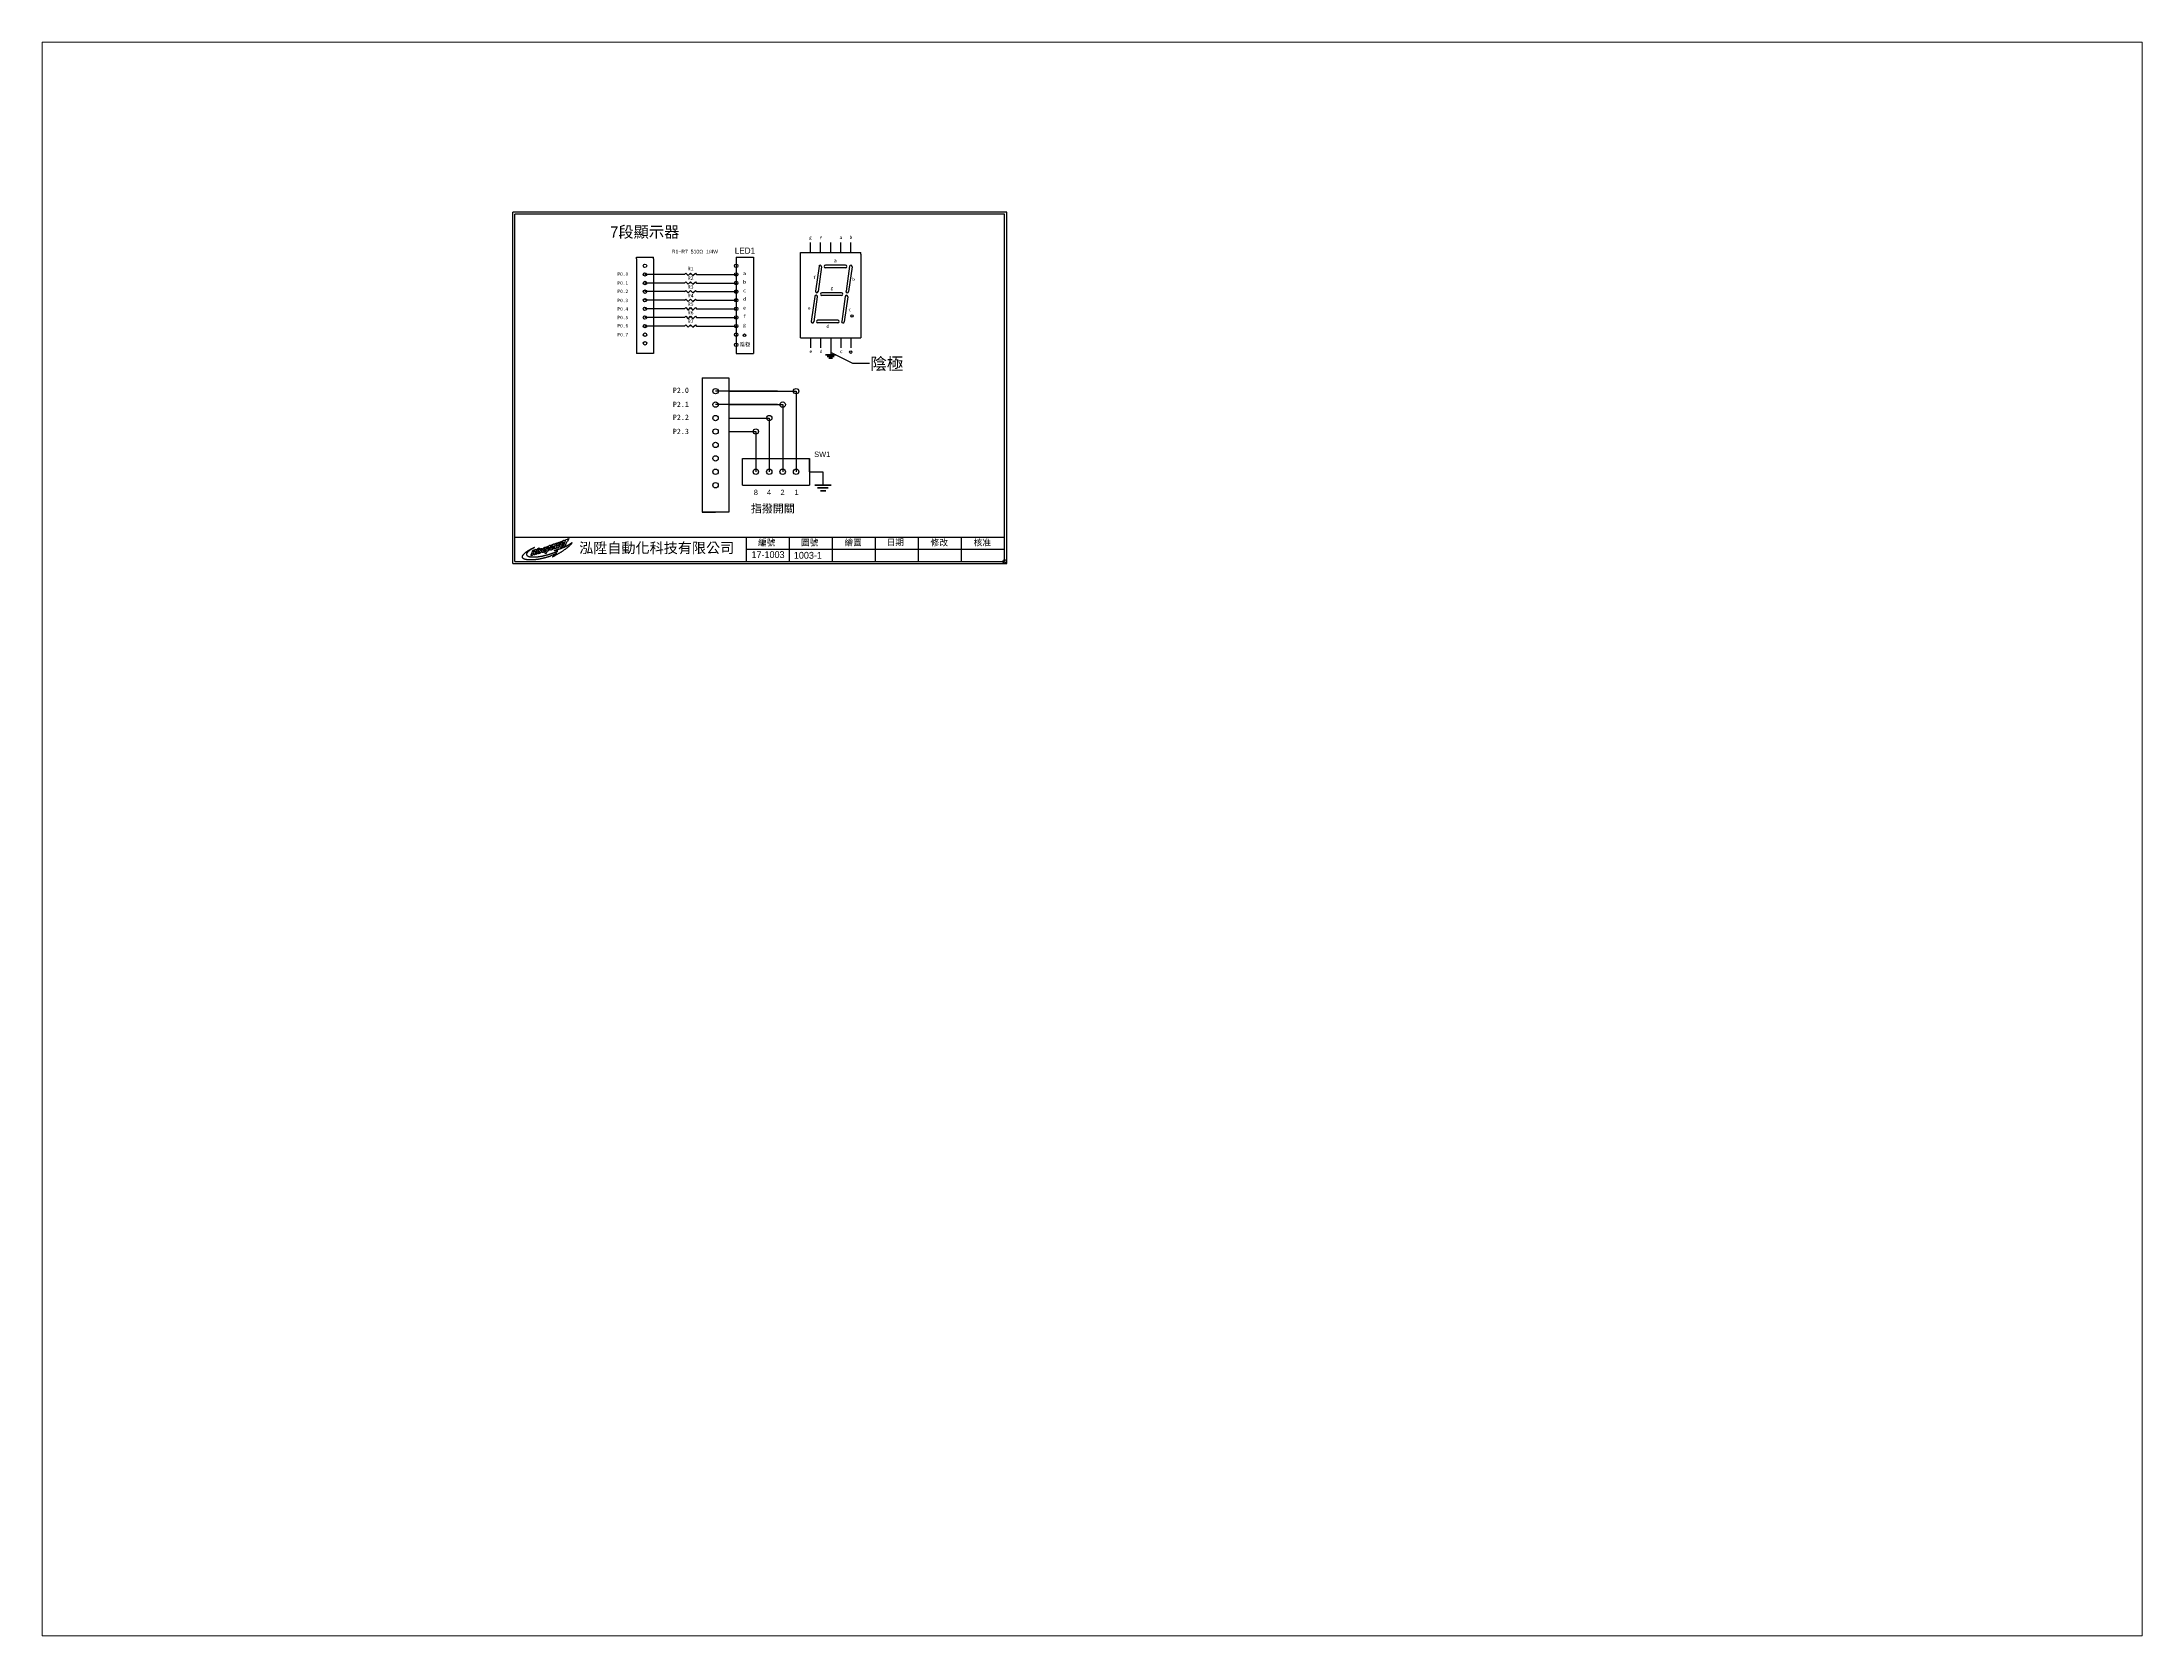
# Paper-space layout '配置1' of a CAD drawing. Extents: x 26 to 231, y 20 to 176.
# The model-space entities are those that its viewports show. They can reach past a viewport. Long polylines and large blocks are cut down to what shows.
import ezdxf

# ---------------------------------------------------------------- set-up
doc = ezdxf.new("R2010")
doc.units = 0
doc.layers.get('0').update_dxf_attribs({"linetype": 'CONTINUOUS'})
for name, color, linetype in [('圖框層', 7, 'CONTINUOUS'), ('標尺寸層', 3, 'CONTINUOUS'), ('輪廓線層', 7, 'CONTINUOUS')]:
    doc.layers.add(name, color=color, linetype=linetype)
doc.styles.add('CNS', font='')
doc.styles.add('STSL', font='kaiu.ttf')
doc.styles.get('CNS').set_extended_font_data('PMingLiU')

msp = doc.modelspace()

# ---------------------------------------------------------------- linework, layer by layer
for p, q in [((452.8, 437.5), (450.7, 423)), ((454.3, 437.3), (452.3, 422.8)), ((468.2, 438.2), (456.6, 438.2)), ((468.2, 436.7), (456.6, 436.7)), ((470.5, 437.5), (468.5, 423)), ((472, 437.3), (470, 422.8)), ((450.3, 420), (448.3, 405.5)), ((451.8, 419.8), (449.8, 405.3)), ((465.9, 422.2), (454.4, 422.2)), ((465.9, 420.6), (454.4, 420.6)), ((468, 420), (466, 405.5)), ((469.5, 419.8), (467.5, 405.3)), ((463.7, 406.2), (452.1, 406.2)), ((463.7, 404.6), (452.1, 404.6))]:
    msp.add_line(p, q)
at = {"color": 7}
for centre, radius in [((351.7, 437.8), 1), ((351.7, 432.8), 1), ((351.7, 427.8), 1), ((404.7, 437.8), 1), ((404.7, 432.8), 1), ((404.7, 427.8), 1), ((351.7, 422.8), 1), ((351.7, 417.8), 1), ((404.7, 422.8), 1), ((404.7, 417.8), 1), ((351.7, 412.8), 1), ((351.7, 407.8), 1), ((351.7, 402.8), 1), ((404.7, 412.8), 1), ((404.7, 407.8), 1), ((404.7, 402.8), 1), ((351.7, 397.8), 1), ((351.7, 392.8), 1), ((404.7, 397.8), 1), ((404.7, 391.9), 1), ((392.7, 365), 1.56), ((439.5, 365), 1.56), ((392.7, 357.2), 1.56), ((431.7, 357.2), 1.56), ((392.7, 349.4), 1.56), ((392.7, 341.6), 1.56), ((416.1, 341.6), 1.56), ((423.9, 349.4), 1.56), ((392.7, 333.8), 1.56), ((392.7, 326), 1.56), ((392.7, 318.2), 1.56), ((416.1, 318.2), 1.56), ((423.9, 318.2), 1.56), ((431.7, 318.2), 1.56), ((439.5, 318.2), 1.56), ((392.7, 310.4), 1.56), ((560.6, 266.2), 1)]:
    msp.add_circle(centre, radius, dxfattribs=at)
for centre, start, end in [((453.5, 437.4), 352, 172), ((456.6, 437.4), 90, 270), ((468.2, 437.4), 270, 90), ((471.3, 437.4), 352, 172), ((451.1, 419.9), 352, 172), ((451.5, 422.9), 172, 352), ((454.4, 421.4), 90, 270), ((465.9, 421.4), 270, 90), ((468.8, 419.9), 352, 172), ((469.2, 422.9), 172, 352), ((449, 405.4), 172, 352), ((452.1, 405.4), 90, 270), ((463.7, 405.4), 270, 90), ((466.7, 405.4), 172, 352)]:
    msp.add_arc(centre, 0.77, start, end)
at = {"layer": '圖框層', "color": 7}
for p, q in [((561.9, 468.9), (274.9, 468.9)), ((274.9, 264.9), (274.9, 468.9)), ((560.6, 467.7), (276.1, 467.7)), ((276.1, 266.2), (276.1, 467.7)), ((560.6, 266.2), (560.6, 467.7)), ((561.9, 264.9), (561.9, 468.9)), ((276.1, 280.2), (560.6, 280.2)), ((410.6, 266.2), (410.6, 280.2)), ((410.6, 273.2), (560.6, 273.2)), ((435.6, 266.2), (435.6, 280.2)), ((460.6, 266.2), (460.6, 280.2)), ((485.6, 266.2), (485.6, 280.2)), ((510.6, 266.2), (510.6, 280.2)), ((535.6, 266.2), (535.6, 280.2)), ((274.9, 264.9), (561.9, 264.9)), ((276.1, 266.2), (560.6, 266.2))]:
    msp.add_line(p, q, dxfattribs=at)
at = {"layer": '標尺寸層', "color": 7}
for p, q in [((447.9, 445.6), (447.9, 451.4)), ((453.7, 445.6), (453.7, 451.4)), ((459.6, 445.6), (459.6, 451.4)), ((465.4, 445.6), (465.4, 451.4)), ((471.3, 445.6), (471.3, 451.4)), ((346.7, 442.8), (356.7, 442.8)), ((346.7, 442.8), (351.7, 442.8)), ((346.7, 441.9), (346.7, 442.8)), ((346.7, 441.9), (346.7, 391.9)), ((356.7, 441.9), (356.7, 442.8)), ((356.7, 441.9), (356.7, 391.9)), ((404.7, 442.8), (404.7, 442.8)), ((404.7, 442.8), (404.7, 437.8)), ((404.7, 442.8), (414.7, 442.8)), ((404.7, 441.9), (404.7, 391.9)), ((414.7, 442.8), (414.7, 391.9)), ((442, 445.6), (477.1, 445.6)), ((442, 444.6), (442, 445.6)), ((442, 395.9), (442, 444.6)), ((477.1, 444.6), (477.1, 445.6)), ((477.1, 444.6), (477.1, 395.9)), ((374.7, 432.8), (351.7, 432.8)), ((374.7, 427.8), (351.7, 427.8)), ((374.7, 432.8), (375.4, 433.5)), ((374.7, 427.8), (375.4, 428.5)), ((375.4, 433.5), (376.8, 432.1)), ((375.4, 428.5), (376.8, 427.1)), ((376.8, 432.1), (378.2, 433.5)), ((376.8, 427.1), (378.2, 428.5)), ((378.2, 433.5), (377.5, 432.8)), ((378.2, 428.5), (377.5, 427.8)), ((378.2, 433.5), (379.6, 432.1)), ((378.2, 428.5), (379.6, 427.1)), ((379.6, 432.1), (381, 433.5)), ((379.6, 427.1), (381, 428.5)), ((381, 433.5), (381.7, 432.8)), ((381, 428.5), (381.7, 427.8)), ((381.7, 432.8), (404.7, 432.8)), ((381.7, 427.8), (404.7, 427.8)), ((374.7, 422.8), (351.7, 422.8)), ((374.7, 417.8), (351.7, 417.8)), ((374.7, 422.8), (375.4, 423.5)), ((374.7, 417.8), (375.4, 418.5)), ((375.4, 423.5), (376.8, 422.1)), ((375.4, 418.5), (376.8, 417.1)), ((376.8, 422.1), (378.2, 423.5)), ((376.8, 417.1), (378.2, 418.5)), ((378.2, 423.5), (377.5, 422.8)), ((378.2, 418.5), (377.5, 417.8)), ((378.2, 423.5), (379.6, 422.1)), ((378.2, 418.5), (379.6, 417.1)), ((379.6, 422.1), (381, 423.5)), ((379.6, 417.1), (381, 418.5)), ((381, 423.5), (381.7, 422.8)), ((381, 418.5), (381.7, 417.8)), ((381.7, 422.8), (404.7, 422.8)), ((381.7, 417.8), (404.7, 417.8)), ((374.7, 412.8), (351.7, 412.8)), ((374.7, 407.8), (351.7, 407.8)), ((374.7, 402.8), (351.7, 402.8)), ((374.7, 412.8), (375.4, 413.5)), ((374.7, 407.8), (375.4, 408.5)), ((374.7, 402.8), (375.4, 403.5)), ((375.4, 413.5), (376.8, 412.1)), ((375.4, 408.5), (376.8, 407.1)), ((375.4, 403.5), (376.8, 402.1)), ((376.8, 412.1), (378.2, 413.5)), ((376.8, 407.1), (378.2, 408.5)), ((376.8, 402.1), (378.2, 403.5)), ((378.2, 413.5), (377.5, 412.8)), ((378.2, 408.5), (377.5, 407.8)), ((378.2, 403.5), (377.5, 402.8)), ((378.2, 413.5), (379.6, 412.1)), ((378.2, 408.5), (379.6, 407.1)), ((378.2, 403.5), (379.6, 402.1)), ((379.6, 412.1), (381, 413.5)), ((379.6, 407.1), (381, 408.5)), ((379.6, 402.1), (381, 403.5)), ((381, 413.5), (381.7, 412.8)), ((381, 408.5), (381.7, 407.8)), ((381, 403.5), (381.7, 402.8)), ((381.7, 412.8), (404.7, 412.8)), ((381.7, 407.8), (404.7, 407.8)), ((381.7, 402.8), (404.7, 402.8)), ((346.7, 391.9), (346.7, 386.9)), ((356.7, 391.9), (356.7, 386.9)), ((404.7, 391.9), (404.7, 386.9)), ((414.7, 391.9), (414.7, 386.9)), ((442, 395.9), (477.1, 395.9)), ((447.9, 395.9), (447.9, 390.1)), ((453.7, 395.9), (453.7, 390.1)), ((459.6, 395.9), (459.6, 390.1)), ((465.4, 395.9), (465.4, 390.1)), ((471.3, 395.9), (471.3, 390.1)), ((356.7, 386.9), (346.7, 386.9)), ((404.7, 386.9), (414.7, 386.9)), ((459.5, 387.6), (472.3, 381.3)), ((459.6, 390.1), (459.6, 386.1)), ((472.3, 381.3), (482.1, 381.3)), ((384.9, 372.8), (400.5, 372.8)), ((384.9, 372.8), (392.7, 372.8)), ((384.9, 372.8), (384.9, 294.8)), ((400.5, 372.8), (400.5, 294.8)), ((428.6, 365), (392.7, 365)), ((428.6, 357.2), (392.7, 357.2)), ((400.5, 365), (439.5, 365)), ((400.5, 357.2), (431.7, 357.2)), ((431.7, 357.2), (431.7, 318.2)), ((439.5, 365), (439.5, 318.2)), ((400.5, 349.4), (423.9, 349.4)), ((400.5, 341.6), (416.1, 341.6)), ((416.1, 341.6), (416.1, 318.2)), ((423.9, 349.4), (423.9, 318.2)), ((408.3, 310.4), (408.3, 326)), ((408.3, 326), (447.3, 326)), ((408.3, 310.4), (408.3, 318.2)), ((447.3, 318.2), (447.3, 326)), ((447.3, 326), (447.3, 310.4)), ((447.3, 318.2), (455.1, 318.2)), ((455.1, 318.2), (455.1, 310.4)), ((408.3, 310.4), (447.3, 310.4)), ((400.5, 294.8), (384.9, 294.8)), ((384.9, 294.8), (392.7, 294.8))]:
    msp.add_line(p, q, dxfattribs=at)
at = {"layer": '標尺寸層', "color": 7, "lineweight": 40}
for p, q in [((456.6, 386.1), (462.6, 386.1)), ((456.6, 386.1), (462.6, 386.1)), ((457.6, 385.1), (461.6, 385.1)), ((458.6, 384.1), (460.6, 384.1)), ((450.4, 310.4), (459.8, 310.4)), ((452, 308.8), (458.2, 308.8)), ((453.6, 307.2), (456.7, 307.2))]:
    msp.add_line(p, q, dxfattribs=at)
at = {"layer": '標尺寸層', "color": 7}
for centre in [(472, 408.7), (471.2, 387.7)]:
    msp.add_circle(centre, 0.72, dxfattribs=at)
at = {"layer": '標尺寸層', "color": 0}
msp.add_circle((409.5, 397.5), 0.72, dxfattribs=at)
at = {"layer": '輪廓線層', "color": 7}
for points in [[(299.5, 270.4), (299.2, 270.2), (298.9, 270.1), (298.6, 270), (298.3, 269.9), (298, 269.7), (297.7, 269.6), (297.4, 269.5), (297.1, 269.4), (296.9, 269.3), (296.6, 269.2), (296.4, 269.1), (296.2, 269), (296, 269), (295.8, 268.9), (295.5, 268.8), (295.3, 268.7), (295, 268.7), (294.8, 268.6), (294.5, 268.5), (294.2, 268.4), (293.9, 268.3), (293.6, 268.3), (293.3, 268.2), (293.1, 268.1), (292.8, 268), (292.6, 268), (292.3, 267.9), (292.1, 267.9), (291.9, 267.8), (291.7, 267.8), (291.5, 267.7), (291.3, 267.7), (291.1, 267.6), (290.9, 267.6), (290.8, 267.6), (290.6, 267.5), (290.4, 267.5), (290.2, 267.4), (290, 267.4), (289.8, 267.4), (289.7, 267.3), (289.5, 267.3), (289.3, 267.3), (289.1, 267.3), (288.9, 267.2), (288.8, 267.2), (288.6, 267.2), (288.4, 267.2), (288.3, 267.2), (288.1, 267.1), (287.9, 267.1), (287.8, 267.1), (287.6, 267.1), (287.5, 267.1), (287.3, 267.1), (287.1, 267), (287, 267), (286.8, 267), (286.6, 267), (286.5, 267), (286.3, 267), (286.1, 267), (285.9, 267), (285.8, 267), (285.6, 267), (285.4, 267), (285.3, 267), (285.1, 267), (285, 267), (284.9, 267), (284.7, 267), (284.6, 267), (284.5, 267), (284.4, 267), (284.3, 267), (284.1, 267), (284, 267), (283.9, 267), (283.8, 267), (283.7, 267), (283.6, 267.1), (283.4, 267.1), (283.3, 267.1), (283.2, 267.1), (283, 267.1), (282.9, 267.1), (282.8, 267.2), (282.6, 267.2), (282.5, 267.2), (282.4, 267.3), (282.2, 267.3), (282.1, 267.3), (282, 267.4), (281.8, 267.4), (281.7, 267.5), (281.6, 267.5), (281.5, 267.5), (281.4, 267.6), (281.3, 267.6), (281.2, 267.7), (281.1, 267.7), (281.1, 267.8), (281, 267.8), (280.9, 267.9), (280.9, 267.9), (280.8, 268), (280.8, 268), (280.8, 268), (280.7, 268.1), (280.7, 268.1), (280.7, 268.2), (280.7, 268.2), (280.6, 268.2), (280.6, 268.3), (280.6, 268.3), (280.6, 268.3), (280.6, 268.4), (280.6, 268.4), (280.6, 268.4), (280.6, 268.5), (280.6, 268.5), (280.6, 268.5), (280.6, 268.5), (280.6, 268.6), (280.6, 268.6), (280.5, 268.6), (280.5, 268.7), (280.5, 268.7), (280.5, 268.8), (280.5, 268.8), (280.5, 268.8), (280.5, 268.9), (280.5, 268.9), (280.5, 269), (280.5, 269), (280.5, 269), (280.5, 269.1), (280.5, 269.1), (280.5, 269.1), (280.5, 269.2), (280.6, 269.2), (280.6, 269.3), (280.6, 269.3), (280.6, 269.4), (280.7, 269.4), (280.7, 269.5), (280.7, 269.6), (280.8, 269.6), (280.8, 269.7), (280.9, 269.8), (280.9, 269.9), (281, 270), (281.1, 270), (281.1, 270.1), (281.2, 270.2), (281.3, 270.3), (281.4, 270.4), (281.5, 270.5), (281.6, 270.6), (281.7, 270.7), (281.8, 270.8), (281.9, 270.9), (282, 271), (282.2, 271.2), (282.3, 271.3), (282.4, 271.4), (282.5, 271.5), (282.7, 271.6), (282.8, 271.7), (283, 271.8), (283.1, 271.9), (283.2, 272), (283.3, 272.1), (283.5, 272.1), (283.6, 272.2), (283.7, 272.3), (283.9, 272.4), (284, 272.5), (284.1, 272.5), (284.2, 272.6), (284.3, 272.7), (284.4, 272.7), (284.5, 272.8), (284.7, 272.9), (284.8, 272.9), (284.9, 273), (285, 273), (285.1, 273.1), (285.2, 273.2), (285.3, 273.2), (285.5, 273.3), (285.7, 273.4), (285.8, 273.5), (286, 273.6), (286.2, 273.7), (286.5, 273.8), (286.7, 273.9), (286.8, 274), (287, 274.1), (287.2, 274.2), (287.3, 274.2), (287.4, 274.3), (287.5, 274.3), (287.5, 274.3), (287.6, 274.3), (287.6, 274.3), (287.6, 274.3), (287.5, 274.3), (287.5, 274.3), (287.5, 274.2), (287.4, 274.2), (287.3, 274.1), (287.3, 274.1), (287.2, 274.1), (287.1, 274), (287, 273.9), (286.9, 273.9), (286.8, 273.8), (286.6, 273.8), (286.5, 273.7), (286.4, 273.6), (286.3, 273.6), (286.1, 273.5), (286, 273.4), (285.9, 273.3), (285.8, 273.3), (285.6, 273.2), (285.5, 273.1), (285.4, 273), (285.2, 272.9), (285.1, 272.9), (285, 272.8), (284.9, 272.7), (284.8, 272.6), (284.6, 272.5), (284.5, 272.4), (284.4, 272.4), (284.3, 272.3), (284.2, 272.2), (284.1, 272.1), (284, 272), (283.9, 271.9), (283.8, 271.9), (283.7, 271.8), (283.6, 271.7), (283.5, 271.6), (283.4, 271.5), (283.4, 271.4), (283.3, 271.4), (283.2, 271.3), (283.2, 271.2), (283.1, 271.2), (283.1, 271.1), (283.1, 271), (283, 271), (283, 270.9), (283, 270.8), (282.9, 270.8), (282.9, 270.7), (282.9, 270.6), (282.9, 270.6), (282.9, 270.5), (282.9, 270.5), (282.8, 270.4), (282.8, 270.4), (282.8, 270.3), (282.8, 270.3), (282.8, 270.2), (282.8, 270.2), (282.9, 270.1), (282.9, 270.1), (282.9, 270.1), (282.9, 270), (282.9, 270), (282.9, 269.9), (282.9, 269.9), (282.9, 269.9), (283, 269.8), (283, 269.8), (283, 269.8), (283, 269.7), (283.1, 269.7), (283.1, 269.7), (283.1, 269.6), (283.1, 269.6), (283.2, 269.6), (283.2, 269.5), (283.3, 269.5), (283.3, 269.5), (283.3, 269.5), (283.4, 269.4), (283.4, 269.4), (283.5, 269.4), (283.6, 269.3), (283.6, 269.3), (283.7, 269.3), (283.7, 269.3), (283.8, 269.2), (283.9, 269.2), (283.9, 269.2), (284, 269.1), (284.1, 269.1), (284.2, 269.1), (284.2, 269), (284.3, 269), (284.4, 269), (284.5, 269), (284.5, 269), (284.6, 268.9), (284.7, 268.9), (284.8, 268.9), (284.9, 268.9), (285, 268.9), (285.1, 268.9), (285.2, 268.9), (285.3, 268.8), (285.4, 268.8), (285.5, 268.8), (285.7, 268.8), (285.8, 268.8), (285.9, 268.8), (286.1, 268.8), (286.2, 268.8), (286.4, 268.8), (286.5, 268.8), (286.7, 268.8), (286.8, 268.8), (287, 268.8), (287.2, 268.8), (287.4, 268.8), (287.5, 268.8), (287.7, 268.8), (287.9, 268.8), (288.1, 268.8), (288.3, 268.8), (288.5, 268.8), (288.7, 268.9), (288.9, 268.9), (289, 268.9), (289.2, 268.9), (289.4, 268.9), (289.6, 268.9), (289.7, 269), (289.9, 269), (290, 269), (290.2, 269), (290.4, 269), (290.6, 269.1), (290.7, 269.1), (290.9, 269.1), (291.2, 269.2), (291.4, 269.2), (291.6, 269.2), (291.9, 269.3), (292.1, 269.3), (292.4, 269.4), (292.7, 269.4), (293, 269.5), (293.2, 269.6), (293.5, 269.6), (293.8, 269.7), (294.1, 269.8), (294.4, 269.8), (294.6, 269.9), (294.9, 270), (295.2, 270), (295.4, 270.1), (295.6, 270.2), (295.9, 270.2), (296.1, 270.3), (296.3, 270.4), (296.5, 270.4), (296.7, 270.5), (296.8, 270.5), (297, 270.6), (297.1, 270.6), (297.3, 270.7), (297.4, 270.7), (297.5, 270.7), (297.6, 270.8), (297.7, 270.8), (297.8, 270.9), (297.9, 270.9), (298, 270.9), (298.2, 271), (298.3, 271.1), (298.5, 271.1), (298.7, 271.2), (298.8, 271.3), (299, 271.3), (299.2, 271.4), (299.3, 271.4), (299.5, 271.5), (299.6, 271.5), (299.7, 271.6), (299.9, 271.6), (300, 271.7), (300.1, 271.7), (300.2, 271.8), (300.3, 271.8), (300.4, 271.8), (300.5, 271.9), (300.6, 271.9), (300.7, 272), (300.8, 272), (300.9, 272), (300.9, 272.1), (300.9, 272.1), (301, 272.1), (300.9, 272.1), (300.9, 272.2), (300.9, 272.2), (300.8, 272.2), (300.8, 272.2), (300.7, 272.2), (300.6, 272.2), (300.5, 272.2), (300.5, 272.2), (300.4, 272.3), (300.3, 272.3), (300.2, 272.3), (300.1, 272.3), (300, 272.3), (299.9, 272.3), (299.8, 272.3), (299.8, 272.3), (299.7, 272.3), (299.6, 272.3), (299.5, 272.3), (299.4, 272.4), (299.3, 272.4), (299.2, 272.4), (299.2, 272.4), (299.1, 272.4), (299.1, 272.4), (299, 272.4), (299, 272.4), (299, 272.4), (298.9, 272.5), (298.9, 272.5), (299, 272.5), (299, 272.5), (299, 272.5), (299.1, 272.5), (299.1, 272.6), (299.2, 272.6), (299.3, 272.6), (299.4, 272.6), (299.5, 272.7), (299.7, 272.7), (299.8, 272.7), (300, 272.8), (300.1, 272.8), (300.3, 272.9), (300.4, 272.9), (300.6, 273), (300.8, 273), (301, 273.1), (301.2, 273.1), (301.3, 273.2), (301.5, 273.2), (301.7, 273.3), (301.9, 273.4), (302.1, 273.4), (302.3, 273.5), (302.5, 273.5), (302.6, 273.6), (302.8, 273.7), (303, 273.7), (303.2, 273.8), (303.5, 273.9), (303.7, 274), (303.9, 274.1), (304.2, 274.2), (304.4, 274.3), (304.7, 274.4), (305, 274.5), (305.2, 274.7), (305.5, 274.8), (305.7, 274.9), (305.9, 275), (306.1, 275.1), (306.3, 275.2), (306.5, 275.3), (306.7, 275.4), (306.9, 275.5), (307.1, 275.6), (307.2, 275.7), (307.4, 275.8), (307.6, 275.9), (307.7, 276), (307.9, 276.1), (308, 276.2), (308.2, 276.3), (308.3, 276.4), (308.5, 276.5), (308.6, 276.6), (308.7, 276.7), (308.9, 276.8), (309, 276.9), (309.1, 277), (309.1, 277), (309.2, 277.1), (309.2, 277.1), (309.3, 277.1), (309.3, 277.1), (309.3, 277), (309.2, 277), (309.2, 276.9), (309.2, 276.8), (309.1, 276.7), (309.1, 276.7), (309, 276.6), (309, 276.5), (308.9, 276.4), (308.9, 276.4), (308.8, 276.3), (308.8, 276.2), (308.7, 276.2), (308.6, 276.1), (308.6, 276), (308.5, 276), (308.5, 275.9), (308.4, 275.8), (308.3, 275.7), (308.2, 275.6), (308.1, 275.6), (308, 275.5), (307.9, 275.3), (307.8, 275.2), (307.7, 275.1), (307.6, 275), (307.4, 274.9), (307.3, 274.7), (307.1, 274.6), (307, 274.5), (306.8, 274.3), (306.7, 274.2), (306.5, 274), (306.3, 273.9), (306.1, 273.8), (306, 273.6), (305.8, 273.4), (305.5, 273.3), (305.3, 273.1), (305.1, 273), (304.8, 272.8), (304.6, 272.6), (304.3, 272.5), (304.1, 272.3), (303.8, 272.1), (303.6, 271.9), (303.3, 271.8), (303, 271.6), (302.8, 271.4), (302.5, 271.3), (302.3, 271.1), (302, 271), (301.7, 270.8), (301.5, 270.7), (301.2, 270.5), (300.9, 270.4), (300.7, 270.2), (300.4, 270.1), (300.2, 269.9), (299.9, 269.8), (299.7, 269.7), (299.5, 269.5), (299.3, 269.4), (299.2, 269.4), (299, 269.3), (298.9, 269.2), (298.7, 269.1), (298.6, 269.1), (298.5, 269), (298.4, 269), (298.3, 268.9), (298.3, 268.9), (298.2, 268.9), (298.1, 268.8), (298.1, 268.8), (298.1, 268.8), (298, 268.8), (298.1, 268.8), (298.1, 268.9), (298.1, 268.9), (298.2, 269), (298.3, 269), (298.3, 269.1), (298.4, 269.2), (298.6, 269.3), (298.7, 269.4), (298.8, 269.5), (299, 269.6), (299.2, 269.7), (299.3, 269.8), (299.5, 270), (299.6, 270.1), (299.8, 270.2), (299.9, 270.3), (300.1, 270.4), (300.2, 270.5), (300.3, 270.6), (300.4, 270.7), (300.5, 270.7), (300.6, 270.8), (300.6, 270.8), (300.6, 270.8), (300.6, 270.8), (300.5, 270.8), (300.4, 270.8), (300.3, 270.7), (300.1, 270.7), (299.9, 270.6), (299.7, 270.5)], [(288.1, 271.5), (288.2, 271.5), (288.2, 271.5), (288.2, 271.5), (288.2, 271.5), (288.2, 271.4), (288.2, 271.4), (288.2, 271.4), (288.2, 271.3), (288.2, 271.3), (288.2, 271.3), (288.2, 271.2), (288.2, 271.2), (288.2, 271.2), (288.2, 271.1), (288.1, 271.1), (288.1, 271.1), (288.1, 271), (288.1, 271), (288.1, 270.9), (288.1, 270.9), (288.1, 270.9), (288.1, 270.8), (288, 270.8), (288, 270.7), (288, 270.7), (288, 270.7), (288, 270.6), (288, 270.6), (288, 270.6), (288, 270.6), (288, 270.5), (288, 270.5), (288, 270.5), (288, 270.5), (287.9, 270.4), (287.9, 270.4), (287.9, 270.4), (287.9, 270.4), (287.9, 270.3), (287.9, 270.3), (287.9, 270.3), (287.9, 270.3), (287.9, 270.3), (287.9, 270.2), (287.9, 270.2), (287.9, 270.2), (287.9, 270.2), (287.9, 270.2), (287.9, 270.2), (287.9, 270.2), (287.9, 270.2), (287.9, 270.2), (287.9, 270.1), (287.9, 270.1), (287.9, 270.1), (287.9, 270.1), (287.9, 270.1), (287.8, 270.1), (287.8, 270.1), (287.8, 270.1), (287.8, 270.1), (287.8, 270.1), (287.7, 270.1), (287.7, 270.1), (287.7, 270), (287.6, 270), (287.6, 270), (287.6, 270), (287.5, 270), (287.5, 270), (287.5, 270), (287.4, 270), (287.4, 270), (287.3, 270), (287.3, 269.9), (287.3, 269.9), (287.2, 269.9), (287.2, 269.9), (287.2, 269.9), (287.2, 269.9), (287.1, 269.9), (287.1, 269.9), (287.1, 269.9), (287.1, 269.9), (287.1, 269.9), (287.1, 269.9), (287.1, 269.9), (287.1, 269.9), (287.1, 269.9), (287.1, 270), (287.1, 270), (287.1, 270), (287.1, 270), (287.1, 270), (287.1, 270.1), (287.1, 270.1), (287.1, 270.1), (287.1, 270.2), (287.1, 270.2), (287.1, 270.2), (287.1, 270.2), (287.1, 270.3), (287.1, 270.3), (287.1, 270.3), (287.1, 270.3), (287.1, 270.4), (287.1, 270.4), (287.2, 270.4), (287.2, 270.4), (287.2, 270.5), (287.2, 270.5), (287.2, 270.5), (287.2, 270.6), (287.2, 270.6), (287.2, 270.6), (287.2, 270.6), (287.2, 270.7), (287.2, 270.7), (287.2, 270.7), (287.2, 270.7), (287.2, 270.8), (287.3, 270.8), (287.3, 270.8), (287.3, 270.8), (287.3, 270.8), (287.3, 270.8), (287.3, 270.9), (287.3, 270.9), (287.3, 270.9), (287.3, 270.9), (287.2, 270.9), (287.2, 270.9), (287.2, 270.9), (287.2, 270.9), (287.2, 270.9), (287.2, 270.9), (287.2, 270.9), (287.2, 270.9), (287.2, 270.9), (287.2, 270.9), (287.2, 270.9), (287.1, 270.9), (287.1, 270.9), (287.1, 270.9), (287.1, 270.9), (287.1, 270.9), (287.1, 270.9), (287, 270.9), (287, 270.9), (287, 270.9), (287, 270.9), (287, 270.9), (287, 270.9), (286.9, 270.9), (286.9, 270.9), (286.9, 270.9), (286.9, 270.9), (286.9, 270.8), (286.8, 270.8), (286.8, 270.8), (286.8, 270.8), (286.8, 270.8), (286.8, 270.8), (286.8, 270.8), (286.7, 270.8), (286.7, 270.7), (286.7, 270.7), (286.7, 270.7), (286.7, 270.7), (286.7, 270.7), (286.7, 270.7), (286.7, 270.7), (286.7, 270.6), (286.7, 270.6), (286.7, 270.6), (286.7, 270.6), (286.7, 270.6), (286.7, 270.6), (286.7, 270.6), (286.7, 270.5), (286.7, 270.5), (286.6, 270.5), (286.6, 270.5), (286.6, 270.5), (286.6, 270.4), (286.6, 270.4), (286.6, 270.4), (286.6, 270.4), (286.6, 270.3), (286.6, 270.3), (286.6, 270.3), (286.6, 270.2), (286.6, 270.2), (286.5, 270.2), (286.5, 270.2), (286.5, 270.2), (286.5, 270.1), (286.5, 270.1), (286.5, 270.1), (286.5, 270.1), (286.5, 270), (286.5, 270), (286.5, 270), (286.5, 270), (286.5, 269.9), (286.5, 269.9), (286.4, 269.9), (286.4, 269.9), (286.4, 269.8), (286.4, 269.8), (286.4, 269.8), (286.4, 269.8), (286.4, 269.8), (286.4, 269.8), (286.4, 269.7), (286.4, 269.7), (286.4, 269.7), (286.3, 269.7), (286.3, 269.7), (286.3, 269.7), (286.3, 269.7), (286.2, 269.6), (286.2, 269.6), (286.2, 269.6), (286.1, 269.6), (286.1, 269.6), (286, 269.6), (286, 269.6), (285.9, 269.6), (285.9, 269.5), (285.8, 269.5), (285.8, 269.5), (285.7, 269.5), (285.7, 269.5), (285.7, 269.5), (285.6, 269.5), (285.6, 269.5), (285.6, 269.5), (285.6, 269.5), (285.6, 269.5), (285.5, 269.5), (285.5, 269.5), (285.5, 269.6), (285.6, 269.6), (285.6, 269.6), (285.6, 269.6), (285.6, 269.7), (285.6, 269.7), (285.6, 269.8), (285.6, 269.8), (285.6, 269.8), (285.7, 269.9), (285.7, 269.9), (285.7, 269.9), (285.7, 270), (285.7, 270), (285.7, 270), (285.7, 270.1), (285.7, 270.1), (285.7, 270.1), (285.7, 270.2), (285.8, 270.2), (285.8, 270.2), (285.8, 270.3), (285.8, 270.3), (285.8, 270.3), (285.8, 270.4), (285.8, 270.4), (285.8, 270.4), (285.8, 270.5), (285.8, 270.5), (285.9, 270.5), (285.9, 270.6), (285.9, 270.6), (285.9, 270.7), (285.9, 270.7), (286, 270.8), (286, 270.8), (286, 270.9), (286, 270.9), (286, 271), (286, 271), (286.1, 271.1), (286.1, 271.1), (286.1, 271.2), (286.1, 271.2), (286.1, 271.2), (286.1, 271.3), (286.1, 271.3), (286.2, 271.3), (286.2, 271.4), (286.2, 271.4), (286.2, 271.5), (286.2, 271.5), (286.2, 271.5), (286.2, 271.5), (286.2, 271.6), (286.2, 271.6), (286.2, 271.6), (286.2, 271.6), (286.3, 271.7), (286.3, 271.7), (286.3, 271.7), (286.3, 271.8), (286.3, 271.8), (286.3, 271.9), (286.3, 271.9), (286.3, 272), (286.4, 272), (286.4, 272.1), (286.4, 272.1), (286.4, 272.2), (286.4, 272.2), (286.4, 272.3), (286.5, 272.3), (286.5, 272.3), (286.5, 272.4), (286.5, 272.4), (286.5, 272.4), (286.5, 272.4), (286.5, 272.5), (286.5, 272.5), (286.6, 272.5), (286.6, 272.5), (286.6, 272.5), (286.7, 272.6), (286.8, 272.6), (286.9, 272.6), (287, 272.7), (287.2, 272.7), (287.3, 272.8), (287.5, 272.9), (287.7, 272.9), (287.8, 273), (288, 273), (288.1, 273.1), (288.2, 273.1), (288.3, 273.1), (288.4, 273.2), (288.4, 273.2), (288.4, 273.2), (288.5, 273.2), (288.5, 273.2), (288.5, 273.2), (288.5, 273.2), (288.5, 273.2), (288.6, 273.2), (288.6, 273.2), (288.6, 273.2), (288.6, 273.2), (288.6, 273.1), (288.6, 273.1), (288.6, 273.1), (288.7, 273.1), (288.7, 273.1), (288.7, 273.1), (288.7, 273.1), (288.7, 273), (288.7, 273), (288.7, 273), (288.7, 273), (288.7, 272.9), (288.7, 272.9), (288.7, 272.9), (288.7, 272.9), (288.7, 272.8), (288.7, 272.8), (288.7, 272.8), (288.7, 272.8), (288.7, 272.7), (288.7, 272.7), (288.7, 272.7), (288.7, 272.6), (288.7, 272.6), (288.7, 272.6), (288.7, 272.5), (288.6, 272.5), (288.6, 272.5), (288.6, 272.4), (288.6, 272.4), (288.6, 272.4), (288.6, 272.3), (288.5, 272.3), (288.5, 272.3), (288.5, 272.2), (288.5, 272.2), (288.5, 272.2), (288.4, 272.1), (288.4, 272.1), (288.4, 272.1), (288.4, 272), (288.3, 272), (288.3, 271.9), (288.3, 271.9), (288.3, 271.9), (288.2, 271.9), (288.2, 271.8), (288.2, 271.8), (288.2, 271.8), (288.2, 271.8), (288.1, 271.7), (288.1, 271.7), (288.1, 271.7), (288.1, 271.7), (288.1, 271.7), (288, 271.7), (288, 271.6), (288, 271.6), (288, 271.6), (288, 271.6), (288, 271.6), (288, 271.6), (288, 271.6), (288, 271.6), (288, 271.6), (288, 271.6), (288, 271.6), (288, 271.6), (288, 271.6), (288.1, 271.6), (288.1, 271.6), (288.1, 271.6), (288.1, 271.5)], [(287.5, 271.7), (287.5, 271.7), (287.4, 271.7), (287.4, 271.7), (287.4, 271.7), (287.4, 271.7), (287.3, 271.7), (287.3, 271.7), (287.3, 271.6), (287.3, 271.6), (287.2, 271.6), (287.2, 271.6), (287.2, 271.6), (287.2, 271.6), (287.1, 271.6), (287.1, 271.6), (287.1, 271.6), (287.1, 271.6), (287.1, 271.6), (287.1, 271.7), (287.1, 271.7), (287.1, 271.7), (287.1, 271.7), (287.1, 271.7), (287.1, 271.7), (287.1, 271.8), (287.1, 271.8), (287.1, 271.8), (287.1, 271.8), (287.1, 271.8), (287.1, 271.9), (287.1, 271.9), (287.1, 271.9), (287.1, 271.9), (287.1, 271.9), (287.2, 272), (287.2, 272), (287.2, 272), (287.2, 272), (287.2, 272.1), (287.2, 272.1), (287.3, 272.1), (287.3, 272.1), (287.3, 272.1), (287.4, 272.2), (287.4, 272.2), (287.4, 272.2), (287.5, 272.2), (287.5, 272.2), (287.5, 272.2), (287.6, 272.2), (287.6, 272.2), (287.6, 272.2), (287.6, 272.2), (287.7, 272.2), (287.7, 272.2), (287.7, 272.2), (287.7, 272.2), (287.7, 272.2), (287.8, 272.2), (287.8, 272.2), (287.8, 272.2), (287.8, 272.2), (287.8, 272.2), (287.8, 272.2), (287.8, 272.2), (287.8, 272.1), (287.8, 272.1), (287.8, 272.1), (287.8, 272.1), (287.8, 272.1), (287.8, 272), (287.8, 272), (287.7, 272), (287.7, 272), (287.7, 272), (287.7, 271.9), (287.7, 271.9), (287.7, 271.9), (287.7, 271.9), (287.7, 271.9), (287.6, 271.8), (287.6, 271.8), (287.6, 271.8), (287.6, 271.8), (287.6, 271.8), (287.5, 271.8), (287.5, 271.8)], [(289.1, 272.8), (290, 273.1), (289.1, 270.5), (288.3, 270.2)], [(289.4, 273.7), (290.3, 274), (290, 273.2), (289.2, 272.9)], [(290.9, 272.9), (290.9, 272.9), (290.9, 272.9), (290.9, 272.9), (290.9, 272.9), (290.9, 272.8), (290.9, 272.8), (290.9, 272.8), (290.9, 272.8), (290.9, 272.8), (290.9, 272.8), (290.9, 272.8), (290.9, 272.7), (290.9, 272.7), (290.9, 272.7), (290.9, 272.7), (290.9, 272.7), (290.9, 272.7), (290.9, 272.7), (290.9, 272.7), (290.9, 272.7), (290.9, 272.7), (291, 272.6), (291, 272.6), (291, 272.6), (291, 272.6), (291.1, 272.6), (291.1, 272.6), (291.1, 272.6), (291.2, 272.6), (291.2, 272.6), (291.3, 272.6), (291.3, 272.6), (291.4, 272.6), (291.4, 272.6), (291.4, 272.6), (291.5, 272.6), (291.5, 272.6), (291.5, 272.6), (291.5, 272.6), (291.6, 272.6), (291.6, 272.6), (291.6, 272.6), (291.6, 272.6), (291.6, 272.6), (291.6, 272.6), (291.6, 272.6), (291.7, 272.5), (291.7, 272.5), (291.7, 272.5), (291.7, 272.5), (291.7, 272.5), (291.7, 272.5), (291.7, 272.4), (291.7, 272.4), (291.7, 272.4), (291.7, 272.4), (291.7, 272.4), (291.7, 272.3), (291.7, 272.3), (291.7, 272.3), (291.7, 272.3), (291.7, 272.3), (291.7, 272.3), (291.7, 272.2), (291.7, 272.2), (291.7, 272.2), (291.7, 272.2), (291.7, 272.2), (291.7, 272.2), (291.7, 272.2), (291.7, 272.1), (291.7, 272.1), (291.7, 272.1), (291.7, 272.1), (291.6, 272), (291.6, 272), (291.6, 271.9), (291.6, 271.9), (291.6, 271.9), (291.6, 271.8), (291.5, 271.8), (291.5, 271.7), (291.5, 271.7), (291.5, 271.6), (291.4, 271.6), (291.4, 271.6), (291.4, 271.5), (291.4, 271.5), (291.3, 271.4), (291.3, 271.4), (291.3, 271.4), (291.2, 271.3), (291.2, 271.3), (291.1, 271.2), (291.1, 271.2), (291.1, 271.2), (291, 271.1), (291, 271.1), (290.9, 271.1), (290.9, 271), (290.9, 271), (290.8, 271), (290.8, 271), (290.8, 270.9), (290.7, 270.9), (290.7, 270.9), (290.6, 270.9), (290.6, 270.9), (290.6, 270.8), (290.5, 270.8), (290.5, 270.8), (290.5, 270.8), (290.4, 270.8), (290.4, 270.8), (290.3, 270.7), (290.3, 270.7), (290.3, 270.7), (290.3, 270.7), (290.2, 270.7), (290.2, 270.7), (290.2, 270.7), (290.1, 270.7), (290.1, 270.7), (290.1, 270.7), (290, 270.7), (290, 270.6), (290, 270.6), (290, 270.6), (289.9, 270.6), (289.9, 270.6), (289.9, 270.6), (289.8, 270.7), (289.8, 270.7), (289.8, 270.7), (289.8, 270.7), (289.8, 270.7), (289.7, 270.7), (289.7, 270.7), (289.7, 270.7), (289.7, 270.7), (289.7, 270.8), (289.6, 270.8), (289.6, 270.8), (289.6, 270.8), (289.6, 270.8), (289.6, 270.8), (289.6, 270.9), (289.6, 270.9), (289.6, 270.9), (289.6, 270.9), (289.6, 270.9), (289.6, 271), (289.5, 271), (289.5, 271), (289.5, 271), (289.5, 271.1), (289.5, 271.1), (289.5, 271.1), (289.5, 271.1), (289.6, 271.2), (289.6, 271.2), (289.6, 271.2), (289.6, 271.2), (289.6, 271.2), (289.6, 271.3), (289.6, 271.3), (289.6, 271.3), (289.6, 271.3), (289.6, 271.3), (289.6, 271.3), (289.6, 271.4), (289.6, 271.4), (289.6, 271.4), (289.6, 271.4), (289.7, 271.4), (289.7, 271.4), (289.7, 271.4), (289.7, 271.4), (289.7, 271.4), (289.8, 271.5), (289.8, 271.5), (289.8, 271.5), (289.8, 271.5), (289.9, 271.5), (289.9, 271.5), (289.9, 271.5), (290, 271.5), (290, 271.5), (290, 271.5), (290, 271.5), (290.1, 271.6), (290.1, 271.6), (290.1, 271.6), (290.1, 271.6), (290.2, 271.6), (290.2, 271.6), (290.2, 271.6), (290.2, 271.6), (290.3, 271.6), (290.3, 271.6), (290.3, 271.6), (290.3, 271.6), (290.3, 271.6), (290.3, 271.6), (290.4, 271.6), (290.4, 271.6), (290.4, 271.6), (290.4, 271.6), (290.4, 271.6), (290.4, 271.6), (290.4, 271.6), (290.4, 271.6), (290.4, 271.6), (290.4, 271.5), (290.4, 271.5), (290.4, 271.5), (290.4, 271.5), (290.4, 271.5), (290.4, 271.5), (290.4, 271.5), (290.4, 271.4), (290.4, 271.4), (290.4, 271.4), (290.4, 271.4), (290.4, 271.4), (290.4, 271.4), (290.4, 271.4), (290.4, 271.4), (290.4, 271.4), (290.5, 271.4), (290.5, 271.4), (290.5, 271.4), (290.5, 271.4), (290.5, 271.4), (290.5, 271.4), (290.6, 271.4), (290.6, 271.4), (290.6, 271.4), (290.6, 271.4), (290.6, 271.5), (290.7, 271.5), (290.7, 271.5), (290.7, 271.5), (290.7, 271.5), (290.7, 271.5), (290.7, 271.5), (290.7, 271.5), (290.7, 271.5), (290.7, 271.6), (290.8, 271.6), (290.8, 271.6), (290.8, 271.6), (290.8, 271.6), (290.8, 271.6), (290.8, 271.7), (290.8, 271.7), (290.8, 271.7), (290.8, 271.7), (290.8, 271.7), (290.8, 271.7), (290.8, 271.7), (290.8, 271.7), (290.8, 271.7), (290.8, 271.8), (290.8, 271.8), (290.8, 271.8), (290.7, 271.8), (290.7, 271.8), (290.7, 271.8), (290.7, 271.8), (290.7, 271.8), (290.7, 271.8), (290.6, 271.8), (290.6, 271.8), (290.6, 271.8), (290.5, 271.8), (290.5, 271.8), (290.5, 271.8), (290.5, 271.8), (290.4, 271.8), (290.4, 271.8), (290.4, 271.8), (290.3, 271.8), (290.3, 271.8), (290.3, 271.8), (290.2, 271.8), (290.2, 271.8), (290.2, 271.8), (290.1, 271.8), (290.1, 271.8), (290.1, 271.9), (290.1, 271.9), (290.1, 271.9), (290, 271.9), (290, 271.9), (290, 271.9), (290, 271.9), (290, 271.9), (290, 271.9), (290, 272), (290, 272), (290, 272), (290, 272), (290, 272), (290, 272), (290, 272.1), (290, 272.1), (290, 272.1), (290, 272.1), (290, 272.2), (290, 272.2), (290, 272.2), (290, 272.2), (290, 272.3), (290, 272.3), (290, 272.3), (290, 272.3), (290, 272.3), (290, 272.4), (290, 272.4), (290, 272.4), (290, 272.4), (290, 272.4), (290.1, 272.4), (290.1, 272.5), (290.1, 272.5), (290.1, 272.5), (290.1, 272.5), (290.1, 272.5), (290.1, 272.6), (290.1, 272.6), (290.1, 272.6), (290.1, 272.7), (290.2, 272.7), (290.2, 272.7), (290.2, 272.8), (290.2, 272.8), (290.2, 272.8), (290.3, 272.8), (290.3, 272.9), (290.3, 272.9), (290.3, 272.9), (290.3, 273), (290.4, 273), (290.4, 273), (290.4, 273.1), (290.5, 273.1), (290.5, 273.1), (290.5, 273.2), (290.6, 273.2), (290.6, 273.2), (290.6, 273.3), (290.7, 273.3), (290.7, 273.3), (290.8, 273.4), (290.8, 273.4), (290.8, 273.4), (290.9, 273.4), (290.9, 273.4), (290.9, 273.5), (291, 273.5), (291, 273.5), (291, 273.5), (291.1, 273.5), (291.1, 273.5), (291.1, 273.6), (291.1, 273.6), (291.2, 273.6), (291.2, 273.6), (291.2, 273.6), (291.3, 273.6), (291.3, 273.6), (291.3, 273.6), (291.4, 273.6), (291.4, 273.7), (291.4, 273.7), (291.4, 273.7), (291.5, 273.7), (291.5, 273.7), (291.5, 273.7), (291.5, 273.7), (291.6, 273.7), (291.6, 273.7), (291.6, 273.7), (291.6, 273.7), (291.6, 273.7), (291.7, 273.7), (291.7, 273.7), (291.7, 273.7), (291.7, 273.7), (291.7, 273.7), (291.7, 273.7), (291.7, 273.7), (291.8, 273.7), (291.8, 273.7), (291.8, 273.7), (291.8, 273.7), (291.8, 273.7), (291.8, 273.7), (291.9, 273.7), (291.9, 273.7), (291.9, 273.7), (291.9, 273.7), (291.9, 273.6), (291.9, 273.6), (291.9, 273.6), (292, 273.6), (292, 273.6), (292, 273.6), (292, 273.6), (292, 273.6), (292, 273.5), (292, 273.5), (292, 273.5), (292, 273.5), (292, 273.5), (292, 273.4), (292, 273.4), (292, 273.4), (292, 273.4), (292, 273.4), (292, 273.3), (292, 273.3), (292, 273.3), (292, 273.3), (292, 273.2), (292, 273.2), (292, 273.2), (292, 273.2), (291.9, 273.1), (291.9, 273.1), (291.9, 273.1), (291.8, 273), (291.7, 273), (291.7, 273), (291.6, 273), (291.5, 272.9), (291.5, 272.9), (291.4, 272.9), (291.4, 272.9), (291.3, 272.9), (291.3, 272.9), (291.3, 272.9), (291.3, 272.9), (291.2, 272.9), (291.2, 272.9), (291.2, 272.9), (291.2, 273), (291.2, 273), (291.2, 273), (291.2, 273), (291.2, 273), (291.2, 273), (291.2, 273), (291.2, 273), (291.2, 273), (291.2, 273), (291.1, 273), (291.1, 273), (291.1, 273), (291.1, 273), (291.1, 273), (291.1, 273), (291.1, 273), (291, 273), (291, 273), (291, 273), (291, 273), (291, 272.9), (291, 272.9), (291, 272.9)], [(292.7, 272.3), (292.7, 272.3), (292.7, 272.3), (292.7, 272.3), (292.7, 272.2), (292.7, 272.2), (292.7, 272.2), (292.7, 272.2), (292.7, 272.2), (292.7, 272.2), (292.7, 272.2), (292.7, 272.2), (292.7, 272.2), (292.8, 272.2), (292.8, 272.1), (292.8, 272.1), (292.8, 272.1), (292.8, 272.1), (292.8, 272.1), (292.9, 272.2), (292.9, 272.2), (292.9, 272.2), (292.9, 272.2), (292.9, 272.2), (293, 272.2), (293, 272.2), (293, 272.2), (293, 272.2), (293.1, 272.2), (293.1, 272.2), (293.1, 272.3), (293.1, 272.3), (293.1, 272.3), (293.1, 272.3), (293.2, 272.3), (293.2, 272.3), (293.2, 272.4), (293.2, 272.4), (293.2, 272.4), (293.2, 272.4), (293.2, 272.4), (293.2, 272.4), (293.3, 272.4), (293.3, 272.4), (293.3, 272.4), (293.3, 272.5), (293.3, 272.5), (293.4, 272.5), (293.4, 272.5), (293.4, 272.5), (293.5, 272.5), (293.6, 272.5), (293.6, 272.6), (293.7, 272.6), (293.7, 272.6), (293.8, 272.6), (293.8, 272.6), (293.9, 272.6), (293.9, 272.6), (293.9, 272.6), (293.9, 272.6), (293.9, 272.5), (293.9, 272.5), (293.9, 272.5), (293.9, 272.5), (293.9, 272.4), (293.8, 272.4), (293.8, 272.4), (293.8, 272.4), (293.8, 272.3), (293.8, 272.3), (293.8, 272.3), (293.7, 272.3), (293.7, 272.2), (293.7, 272.2), (293.7, 272.2), (293.7, 272.2), (293.6, 272.1), (293.6, 272.1), (293.6, 272.1), (293.6, 272), (293.6, 272), (293.5, 272), (293.5, 272), (293.5, 271.9), (293.5, 271.9), (293.4, 271.9), (293.4, 271.8), (293.4, 271.8), (293.3, 271.8), (293.3, 271.8), (293.3, 271.7), (293.2, 271.7), (293.2, 271.7), (293.2, 271.7), (293.1, 271.6), (293.1, 271.6), (293, 271.6), (293, 271.6), (293, 271.5), (292.9, 271.5), (292.9, 271.5), (292.8, 271.5), (292.8, 271.4), (292.8, 271.4), (292.7, 271.4), (292.7, 271.4), (292.7, 271.4), (292.6, 271.4), (292.6, 271.3), (292.6, 271.3), (292.5, 271.3), (292.5, 271.3), (292.5, 271.3), (292.4, 271.3), (292.4, 271.3), (292.4, 271.3), (292.3, 271.3), (292.3, 271.3), (292.3, 271.3), (292.2, 271.3), (292.2, 271.3), (292.2, 271.3), (292.1, 271.3), (292.1, 271.3), (292.1, 271.3), (292.1, 271.4), (292, 271.4), (292, 271.4), (292, 271.4), (292, 271.4), (292, 271.5), (291.9, 271.5), (291.9, 271.5), (291.9, 271.5), (291.9, 271.6), (291.9, 271.6), (291.9, 271.6), (291.9, 271.6), (291.9, 271.7), (291.9, 271.7), (291.9, 271.7), (291.9, 271.8), (291.9, 271.8), (291.9, 271.8), (291.9, 271.9), (291.9, 271.9), (291.9, 271.9), (291.9, 272), (291.9, 272), (291.9, 272.1), (291.9, 272.1), (291.9, 272.2), (291.9, 272.2), (291.9, 272.2), (291.9, 272.3), (291.9, 272.3), (291.9, 272.4), (292, 272.4), (292, 272.5), (292, 272.5), (292, 272.6), (292, 272.6), (292, 272.6), (292, 272.7), (292.1, 272.7), (292.1, 272.8), (292.1, 272.8), (292.1, 272.8), (292.1, 272.9), (292.2, 272.9), (292.2, 273), (292.2, 273), (292.2, 273.1), (292.3, 273.1), (292.3, 273.2), (292.3, 273.2), (292.3, 273.3), (292.4, 273.3), (292.4, 273.3), (292.4, 273.4), (292.5, 273.4), (292.5, 273.5), (292.5, 273.5), (292.6, 273.6), (292.6, 273.7), (292.7, 273.7), (292.7, 273.8), (292.8, 273.9), (292.9, 273.9), (292.9, 274), (293, 274), (293, 274.1), (293.1, 274.1), (293.2, 274.2), (293.2, 274.2), (293.3, 274.3), (293.3, 274.3), (293.4, 274.3), (293.4, 274.4), (293.5, 274.4), (293.5, 274.4), (293.5, 274.4), (293.6, 274.5), (293.6, 274.5), (293.7, 274.5), (293.7, 274.5), (293.7, 274.5), (293.8, 274.5), (293.8, 274.5), (293.8, 274.5), (293.9, 274.5), (293.9, 274.5), (293.9, 274.5), (294, 274.5), (294, 274.5), (294, 274.5), (294, 274.5), (294.1, 274.5), (294.1, 274.5), (294.1, 274.5), (294.1, 274.5), (294.2, 274.5), (294.2, 274.5), (294.2, 274.5), (294.2, 274.5), (294.2, 274.4), (294.2, 274.4), (294.3, 274.4), (294.3, 274.4), (294.3, 274.4), (294.3, 274.4), (294.3, 274.4), (294.3, 274.3), (294.3, 274.3), (294.3, 274.3), (294.3, 274.3), (294.4, 274.2), (294.4, 274.2), (294.4, 274.2), (294.4, 274.2), (294.4, 274.1), (294.4, 274.1), (294.4, 274.1), (294.4, 274), (294.4, 274), (294.4, 274), (294.4, 273.9), (294.4, 273.9), (294.4, 273.8), (294.3, 273.8), (294.3, 273.8), (294.3, 273.7), (294.3, 273.7), (294.3, 273.6), (294.3, 273.6), (294.3, 273.6), (294.3, 273.5), (294.3, 273.5), (294.3, 273.4), (294.3, 273.4), (294.3, 273.4), (294.3, 273.3), (294.3, 273.3), (294.2, 273.3), (294.2, 273.2), (294.2, 273.2), (294.2, 273.2), (294.2, 273.1), (294.2, 273.1), (294.2, 273.1), (294.1, 273), (294.1, 273), (294.1, 273), (294, 272.9), (294, 272.9), (293.9, 272.9), (293.8, 272.9), (293.8, 272.9), (293.7, 272.8), (293.7, 272.8), (293.6, 272.8), (293.5, 272.8), (293.5, 272.8), (293.4, 272.7), (293.4, 272.7), (293.3, 272.7), (293.3, 272.7), (293.2, 272.7), (293.2, 272.7), (293.1, 272.6), (293.1, 272.6), (293, 272.6), (293, 272.6), (292.9, 272.6), (292.9, 272.6), (292.9, 272.6), (292.8, 272.6), (292.8, 272.5), (292.8, 272.5), (292.8, 272.5), (292.7, 272.5), (292.7, 272.5), (292.7, 272.5), (292.7, 272.5), (292.7, 272.4), (292.7, 272.4), (292.7, 272.4), (292.7, 272.4), (292.7, 272.4), (292.7, 272.4), (292.7, 272.3)], [(293.4, 273.3), (293.4, 273.3), (293.4, 273.3), (293.4, 273.3), (293.4, 273.3), (293.4, 273.3), (293.4, 273.3), (293.3, 273.2), (293.3, 273.2), (293.3, 273.2), (293.3, 273.2), (293.3, 273.2), (293.3, 273.2), (293.3, 273.2), (293.3, 273.2), (293.2, 273.2), (293.2, 273.2), (293.2, 273.2), (293.2, 273.2), (293.2, 273.2), (293.1, 273.2), (293.1, 273.2), (293.1, 273.2), (293.1, 273.2), (293.1, 273.2), (293, 273.2), (293, 273.2), (293, 273.2), (293, 273.2), (293, 273.2), (293, 273.2), (293, 273.2), (293, 273.2), (293, 273.2), (293, 273.3), (293, 273.3), (293, 273.3), (293, 273.4), (293, 273.4), (293.1, 273.4), (293.1, 273.4), (293.1, 273.5), (293.1, 273.5), (293.1, 273.5), (293.1, 273.5), (293.2, 273.6), (293.2, 273.6), (293.2, 273.6), (293.2, 273.6), (293.2, 273.7), (293.3, 273.7), (293.3, 273.7), (293.3, 273.7), (293.3, 273.7), (293.4, 273.7), (293.4, 273.7), (293.4, 273.7), (293.4, 273.7), (293.5, 273.7), (293.5, 273.7), (293.5, 273.7), (293.5, 273.7), (293.5, 273.7), (293.5, 273.7), (293.6, 273.7), (293.6, 273.7), (293.6, 273.7), (293.6, 273.7), (293.6, 273.7), (293.6, 273.6), (293.6, 273.6), (293.6, 273.6), (293.6, 273.6), (293.6, 273.6), (293.6, 273.6), (293.6, 273.5), (293.6, 273.5), (293.6, 273.5), (293.6, 273.5), (293.6, 273.5), (293.6, 273.5), (293.6, 273.4), (293.6, 273.4), (293.6, 273.4), (293.6, 273.4), (293.6, 273.4), (293.5, 273.4), (293.5, 273.3), (293.5, 273.3), (293.5, 273.3), (293.5, 273.3), (293.5, 273.3), (293.5, 273.3), (293.5, 273.3), (293.5, 273.3), (293.4, 273.3)], [(296.2, 273.1), (296, 272.7), (295.6, 272.4), (295.4, 272.2), (295.3, 272.1), (295.1, 272.1), (295, 272.1), (294.9, 272.1), (294.9, 272.3), (294.8, 272.3), (294.8, 272.2), (294.8, 272), (294.7, 271.7), (294.5, 271.4), (294.5, 271.1), (294.4, 270.9), (294.3, 270.8), (294, 270.8), (293.6, 270.7), (293.7, 271), (293.8, 271.4), (293.8, 271.5), (294, 271.9), (294.2, 272.4), (294.3, 272.8), (294.6, 273.6), (294.8, 274.2), (295, 274.9), (295.8, 275.2), (295.8, 275), (295.9, 275.2), (296.2, 275.4), (296.4, 275.5), (296.7, 275.5), (296.8, 275.4), (296.9, 275.3), (296.9, 275.1), (296.9, 274.8), (296.8, 274.6), (296.7, 274.4), (296.6, 274.1), (296.5, 273.8), (296.4, 273.5)], [(295.8, 274.4), (295.8, 274.4), (295.8, 274.4), (295.9, 274.4), (295.9, 274.4), (295.9, 274.4), (295.9, 274.4), (295.9, 274.4), (295.9, 274.4), (295.9, 274.3), (295.9, 274.3), (295.9, 274.3), (295.9, 274.3), (295.9, 274.3), (295.9, 274.3), (295.9, 274.2), (295.9, 274.2), (295.9, 274.2), (295.9, 274.2), (295.9, 274.2), (295.9, 274.1), (295.9, 274.1), (295.9, 274.1), (295.9, 274.1), (295.9, 274), (295.9, 274), (295.9, 274), (295.9, 274), (295.9, 273.9), (295.9, 273.9), (295.9, 273.9), (295.9, 273.8), (295.8, 273.8), (295.8, 273.8), (295.8, 273.7), (295.8, 273.7), (295.8, 273.7), (295.8, 273.6), (295.8, 273.6), (295.7, 273.6), (295.7, 273.6), (295.7, 273.5), (295.7, 273.5), (295.7, 273.5), (295.7, 273.4), (295.6, 273.4), (295.6, 273.4), (295.6, 273.3), (295.6, 273.3), (295.6, 273.3), (295.6, 273.3), (295.6, 273.3), (295.5, 273.2), (295.5, 273.2), (295.5, 273.2), (295.5, 273.2), (295.5, 273.2), (295.5, 273.2), (295.5, 273.1), (295.5, 273.1), (295.4, 273.1), (295.4, 273.1), (295.4, 273.1), (295.4, 273.1), (295.4, 273.1), (295.4, 273.1), (295.4, 273.1), (295.3, 273.1), (295.3, 273), (295.3, 273), (295.3, 273), (295.3, 273), (295.3, 273), (295.3, 273.1), (295.2, 273.1), (295.2, 273.1), (295.2, 273.1), (295.2, 273.1), (295.2, 273.1), (295.2, 273.1), (295.2, 273.1), (295.2, 273.1), (295.2, 273.2), (295.2, 273.2), (295.2, 273.2), (295.2, 273.2), (295.2, 273.2), (295.2, 273.3), (295.2, 273.3), (295.2, 273.3), (295.2, 273.3), (295.2, 273.4), (295.2, 273.4), (295.2, 273.4), (295.2, 273.4), (295.2, 273.5), (295.2, 273.5), (295.3, 273.5), (295.3, 273.5), (295.3, 273.6), (295.3, 273.6), (295.3, 273.6), (295.3, 273.7), (295.3, 273.7), (295.3, 273.7), (295.3, 273.7), (295.3, 273.8), (295.4, 273.8), (295.4, 273.8), (295.4, 273.9), (295.4, 273.9), (295.4, 273.9), (295.4, 274), (295.4, 274), (295.5, 274), (295.5, 274), (295.5, 274.1), (295.5, 274.1), (295.5, 274.1), (295.5, 274.2), (295.6, 274.2), (295.6, 274.2), (295.6, 274.2), (295.6, 274.3), (295.6, 274.3), (295.6, 274.3), (295.6, 274.3), (295.7, 274.3), (295.7, 274.3), (295.7, 274.4), (295.7, 274.4), (295.7, 274.4), (295.8, 274.4), (295.8, 274.4), (295.8, 274.4), (295.8, 274.4)], [(297.1, 272.7), (297.1, 272.7), (297.1, 272.7), (297.1, 272.7), (297, 272.7), (297, 272.7), (297, 272.7), (296.9, 272.7), (296.9, 272.7), (296.9, 272.8), (296.9, 272.8), (296.9, 272.8), (296.8, 272.8), (296.8, 272.8), (296.8, 272.8), (296.8, 272.9), (296.8, 272.9), (296.8, 272.9), (296.7, 272.9), (296.7, 273), (296.7, 273), (296.7, 273), (296.7, 273), (296.7, 273.1), (296.7, 273.1), (296.7, 273.1), (296.7, 273.2), (296.7, 273.2), (296.7, 273.2), (296.7, 273.3), (296.7, 273.3), (296.7, 273.3), (296.7, 273.4), (296.7, 273.4), (296.7, 273.4), (296.7, 273.5), (296.7, 273.5), (296.7, 273.6), (296.7, 273.6), (296.7, 273.6), (296.7, 273.7), (296.8, 273.7), (296.8, 273.8), (296.8, 273.8), (296.8, 273.8), (296.8, 273.9), (296.8, 273.9), (296.8, 274), (296.8, 274), (296.8, 274), (296.9, 274.1), (296.9, 274.1), (296.9, 274.1), (296.9, 274.2), (296.9, 274.2), (296.9, 274.3), (297, 274.3), (297, 274.4), (297, 274.4), (297, 274.5), (297, 274.5), (297.1, 274.6), (297.1, 274.6), (297.1, 274.7), (297.2, 274.8), (297.2, 274.8), (297.2, 274.9), (297.3, 275), (297.3, 275.1), (297.4, 275.2), (297.4, 275.2), (297.5, 275.3), (297.5, 275.4), (297.6, 275.4), (297.6, 275.5), (297.6, 275.6), (297.7, 275.6), (297.7, 275.7), (297.8, 275.7), (297.8, 275.8), (297.9, 275.8), (297.9, 275.9), (298, 275.9), (298, 275.9), (298, 276), (298.1, 276), (298.1, 276), (298.2, 276), (298.2, 276.1), (298.2, 276.1), (298.3, 276.1), (298.3, 276.1), (298.4, 276.2), (298.4, 276.2), (298.4, 276.2), (298.5, 276.2), (298.5, 276.2), (298.5, 276.3), (298.6, 276.3), (298.6, 276.3), (298.6, 276.3), (298.6, 276.3), (298.7, 276.3), (298.7, 276.3), (298.7, 276.3), (298.7, 276.3), (298.8, 276.3), (298.8, 276.3), (298.8, 276.4), (298.8, 276.4), (298.9, 276.4), (298.9, 276.4), (298.9, 276.4), (298.9, 276.4), (299, 276.4), (299, 276.4), (299, 276.3), (299, 276.3), (299.1, 276.3), (299.1, 276.3), (299.1, 276.3), (299.1, 276.3), (299.2, 276.3), (299.2, 276.2), (299.2, 276.2), (299.2, 276.2), (299.2, 276.2), (299.3, 276.1), (299.3, 276.1), (299.3, 276), (299.3, 276), (299.3, 276), (299.3, 275.9), (299.3, 275.9), (299.3, 275.8), (299.3, 275.7), (299.3, 275.7), (299.3, 275.6), (299.3, 275.6), (299.3, 275.5), (299.3, 275.5), (299.3, 275.4), (299.3, 275.3), (299.2, 275.3), (299.2, 275.2), (299.2, 275.2), (299.2, 275.1), (299.2, 275), (299.1, 275), (299.1, 274.9), (299.1, 274.9), (299.1, 274.8), (299, 274.8), (299, 274.7), (299, 274.7), (299, 274.6), (298.9, 274.6), (298.9, 274.5), (298.9, 274.4), (298.9, 274.4), (298.8, 274.3), (298.8, 274.3), (298.8, 274.2), (298.7, 274.1), (298.7, 274.1), (298.7, 274), (298.6, 273.9), (298.6, 273.8), (298.6, 273.8), (298.5, 273.7), (298.5, 273.6), (298.4, 273.5), (298.4, 273.5), (298.3, 273.4), (298.3, 273.3), (298.2, 273.3), (298.1, 273.2), (298.1, 273.2), (298, 273.1), (298, 273.1), (297.9, 273), (297.9, 273), (297.8, 273), (297.8, 272.9), (297.7, 272.9), (297.7, 272.9), (297.6, 272.9), (297.6, 272.8), (297.6, 272.8), (297.5, 272.8), (297.5, 272.8), (297.5, 272.8), (297.4, 272.7), (297.4, 272.7), (297.4, 272.7), (297.3, 272.7), (297.3, 272.7), (297.3, 272.7), (297.2, 272.7), (297.2, 272.7)], [(297.9, 274.7), (297.9, 274.8), (297.9, 274.8), (297.9, 274.9), (297.9, 274.9), (298, 274.9), (298, 275), (298, 275), (298, 275), (298, 275.1), (298.1, 275.1), (298.1, 275.1), (298.1, 275.2), (298.1, 275.2), (298.2, 275.2), (298.2, 275.2), (298.2, 275.2), (298.2, 275.2), (298.3, 275.3), (298.3, 275.3), (298.3, 275.3), (298.3, 275.3), (298.3, 275.3), (298.4, 275.3), (298.4, 275.3), (298.4, 275.3), (298.4, 275.2), (298.4, 275.2), (298.4, 275.2), (298.4, 275.2), (298.4, 275.2), (298.4, 275.2), (298.4, 275.1), (298.4, 275.1), (298.4, 275.1), (298.4, 275.1), (298.4, 275.1), (298.4, 275), (298.4, 275), (298.4, 275), (298.4, 274.9), (298.4, 274.9), (298.4, 274.9), (298.4, 274.9), (298.4, 274.8), (298.4, 274.8), (298.3, 274.8), (298.3, 274.7), (298.3, 274.7), (298.3, 274.7), (298.3, 274.6), (298.3, 274.6), (298.3, 274.6), (298.3, 274.5), (298.3, 274.5), (298.2, 274.5), (298.2, 274.4), (298.2, 274.4), (298.2, 274.4), (298.2, 274.3), (298.2, 274.3), (298.2, 274.3), (298.2, 274.2), (298.1, 274.2), (298.1, 274.2), (298.1, 274.2), (298.1, 274.1), (298.1, 274.1), (298.1, 274.1), (298.1, 274), (298, 274), (298, 274), (298, 274), (298, 274), (298, 273.9), (298, 273.9), (298, 273.9), (297.9, 273.9), (297.9, 273.9), (297.9, 273.9), (297.9, 273.8), (297.9, 273.8), (297.9, 273.8), (297.9, 273.8), (297.8, 273.8), (297.8, 273.8), (297.8, 273.8), (297.8, 273.7), (297.8, 273.7), (297.8, 273.7), (297.7, 273.7), (297.7, 273.7), (297.7, 273.7), (297.7, 273.7), (297.7, 273.7), (297.7, 273.7), (297.6, 273.7), (297.6, 273.7), (297.6, 273.7), (297.6, 273.7), (297.6, 273.8), (297.6, 273.8), (297.6, 273.8), (297.6, 273.8), (297.6, 273.8), (297.6, 273.8), (297.6, 273.8), (297.6, 273.9), (297.6, 273.9), (297.6, 273.9), (297.6, 273.9), (297.6, 274), (297.6, 274), (297.6, 274), (297.6, 274), (297.6, 274.1), (297.6, 274.1), (297.6, 274.1), (297.6, 274.2), (297.7, 274.2), (297.7, 274.2), (297.7, 274.3), (297.7, 274.3), (297.7, 274.3), (297.7, 274.4), (297.7, 274.4), (297.7, 274.4), (297.7, 274.4), (297.7, 274.5), (297.7, 274.5), (297.7, 274.5), (297.8, 274.6), (297.8, 274.6), (297.8, 274.6), (297.8, 274.7), (297.8, 274.7)], [(300, 273.6), (299.2, 273.4), (299.8, 276.6), (300.6, 276.9), (300.2, 275), (301.2, 277.1), (301.9, 277.4), (301.4, 275.3), (302.3, 277.5), (303.1, 277.8), (301.3, 273.9), (300.5, 273.7), (300.9, 275.6)], [(304.8, 276.7), (304.8, 276.6), (304.8, 276.6), (304.8, 276.5), (304.8, 276.5), (304.8, 276.5), (304.8, 276.4), (304.8, 276.4), (304.7, 276.4), (304.7, 276.4), (304.7, 276.3), (304.7, 276.3), (304.7, 276.3), (304.7, 276.3), (304.7, 276.3), (304.6, 276.3), (304.6, 276.3), (304.6, 276.2), (304.6, 276.2), (304.5, 276.2), (304.5, 276.2), (304.5, 276.2), (304.4, 276.2), (304.4, 276.2), (304.3, 276.2), (304.3, 276.2), (304.2, 276.1), (304.1, 276.1), (304.1, 276.1), (304, 276.1), (303.9, 276.1), (303.9, 276.1), (303.8, 276), (303.7, 276), (303.7, 276), (303.6, 276), (303.6, 276), (303.6, 276), (303.5, 275.9), (303.5, 275.9), (303.5, 275.9), (303.4, 275.9), (303.4, 275.9), (303.4, 275.9), (303.4, 275.9), (303.4, 275.9), (303.3, 275.9), (303.3, 275.8), (303.3, 275.8), (303.3, 275.8), (303.3, 275.8), (303.3, 275.8), (303.3, 275.7), (303.3, 275.7), (303.3, 275.7), (303.3, 275.7), (303.3, 275.6), (303.3, 275.6), (303.3, 275.6), (303.2, 275.6), (303.2, 275.6), (303.2, 275.5), (303.3, 275.5), (303.3, 275.5), (303.3, 275.5), (303.3, 275.5), (303.3, 275.5), (303.3, 275.4), (303.3, 275.4), (303.3, 275.4), (303.3, 275.4), (303.3, 275.4), (303.3, 275.4), (303.3, 275.4), (303.4, 275.4), (303.4, 275.4), (303.4, 275.4), (303.4, 275.4), (303.4, 275.4), (303.5, 275.4), (303.5, 275.4), (303.5, 275.4), (303.5, 275.4), (303.5, 275.4), (303.6, 275.4), (303.6, 275.5), (303.6, 275.5), (303.6, 275.5), (303.6, 275.5), (303.6, 275.5), (303.7, 275.5), (303.7, 275.6), (303.7, 275.6), (303.7, 275.6), (303.7, 275.6), (303.8, 275.6), (303.8, 275.7), (303.8, 275.7), (303.8, 275.7), (303.8, 275.7), (303.8, 275.7), (303.8, 275.7), (303.9, 275.7), (303.9, 275.8), (303.9, 275.8), (304, 275.8), (304.1, 275.8), (304.1, 275.8), (304.2, 275.8), (304.2, 275.8), (304.3, 275.8), (304.3, 275.8), (304.3, 275.7), (304.3, 275.7), (304.3, 275.6), (304.3, 275.5), (304.2, 275.4), (304.2, 275.3), (304.1, 275.3), (304.1, 275.2), (304, 275.1), (303.9, 275), (303.9, 274.9), (303.8, 274.8), (303.8, 274.8), (303.7, 274.7), (303.7, 274.7), (303.6, 274.6), (303.6, 274.6), (303.5, 274.6), (303.5, 274.5), (303.4, 274.5), (303.4, 274.5), (303.4, 274.5), (303.3, 274.5), (303.3, 274.4), (303.3, 274.4), (303.2, 274.4), (303.2, 274.4), (303.2, 274.4), (303.2, 274.4), (303.1, 274.4), (303.1, 274.3), (303.1, 274.3), (303.1, 274.3), (303, 274.3), (303, 274.3), (303, 274.3), (303, 274.3), (302.9, 274.3), (302.9, 274.3), (302.9, 274.3), (302.9, 274.3), (302.8, 274.3), (302.8, 274.3), (302.8, 274.3), (302.7, 274.3), (302.7, 274.3), (302.7, 274.3), (302.7, 274.3), (302.6, 274.3), (302.6, 274.3), (302.6, 274.4), (302.6, 274.4), (302.5, 274.4), (302.5, 274.4), (302.5, 274.4), (302.5, 274.5), (302.5, 274.5), (302.5, 274.5), (302.5, 274.5), (302.4, 274.6), (302.4, 274.6), (302.4, 274.6), (302.4, 274.7), (302.4, 274.7), (302.4, 274.8), (302.4, 274.8), (302.4, 274.9), (302.4, 274.9), (302.4, 274.9), (302.4, 275), (302.4, 275), (302.4, 275.1), (302.4, 275.1), (302.4, 275.2), (302.4, 275.3), (302.4, 275.3), (302.4, 275.4), (302.4, 275.4), (302.5, 275.5), (302.5, 275.6), (302.5, 275.7), (302.5, 275.7), (302.6, 275.8), (302.6, 275.9), (302.6, 276), (302.7, 276.1), (302.7, 276.2), (302.7, 276.3), (302.8, 276.4), (302.8, 276.5), (302.9, 276.6), (302.9, 276.7), (303, 276.8), (303, 276.9), (303.1, 277), (303.1, 277.1), (303.2, 277.2), (303.2, 277.3), (303.3, 277.3), (303.4, 277.4), (303.4, 277.5), (303.5, 277.6), (303.5, 277.7), (303.6, 277.7), (303.6, 277.8), (303.7, 277.8), (303.7, 277.9), (303.8, 277.9), (303.8, 278), (303.8, 278), (303.9, 278), (303.9, 278.1), (304, 278.1), (304, 278.1), (304, 278.2), (304.1, 278.2), (304.1, 278.2), (304.2, 278.2), (304.2, 278.3), (304.2, 278.3), (304.3, 278.3), (304.3, 278.3), (304.4, 278.4), (304.4, 278.4), (304.4, 278.4), (304.5, 278.4), (304.5, 278.4), (304.5, 278.4), (304.6, 278.4), (304.6, 278.5), (304.6, 278.5), (304.7, 278.5), (304.7, 278.5), (304.7, 278.5), (304.7, 278.5), (304.8, 278.5), (304.8, 278.5), (304.8, 278.5), (304.8, 278.4), (304.9, 278.4), (304.9, 278.4), (304.9, 278.4), (304.9, 278.4), (304.9, 278.4), (305, 278.4), (305, 278.4), (305, 278.3), (305, 278.3), (305, 278.3), (305, 278.3), (305.1, 278.3), (305.1, 278.2), (305.1, 278.2), (305.1, 278.2), (305.1, 278.1), (305.1, 278.1), (305.1, 278.1), (305.1, 278), (305.1, 278), (305.1, 278), (305.1, 277.9), (305.1, 277.9), (305.1, 277.8), (305.1, 277.8), (305.1, 277.7), (305.1, 277.7), (305.1, 277.6), (305.1, 277.6), (305.1, 277.5), (305.1, 277.5), (305.1, 277.4), (305.1, 277.4), (305, 277.3), (305, 277.3), (305, 277.2), (305, 277.2), (305, 277.1), (305, 277.1), (304.9, 277), (304.9, 277), (304.9, 276.9), (304.9, 276.8), (304.9, 276.8), (304.9, 276.7)], [(304.2, 276.9), (304.2, 276.9), (304.1, 276.9), (304.1, 276.9), (304.1, 276.9), (304.1, 276.8), (304, 276.8), (304, 276.8), (304, 276.8), (304, 276.8), (303.9, 276.8), (303.9, 276.8), (303.9, 276.8), (303.9, 276.8), (303.8, 276.8), (303.8, 276.8), (303.8, 276.8), (303.8, 276.7), (303.7, 276.7), (303.7, 276.7), (303.7, 276.7), (303.7, 276.7), (303.7, 276.8), (303.7, 276.8), (303.7, 276.8), (303.7, 276.8), (303.7, 276.8), (303.7, 276.8), (303.7, 276.9), (303.7, 276.9), (303.7, 276.9), (303.7, 277), (303.7, 277), (303.8, 277), (303.8, 277), (303.8, 277.1), (303.8, 277.1), (303.8, 277.1), (303.8, 277.2), (303.9, 277.2), (303.9, 277.2), (303.9, 277.2), (303.9, 277.3), (303.9, 277.3), (304, 277.3), (304, 277.3), (304, 277.3), (304, 277.4), (304.1, 277.4), (304.1, 277.4), (304.1, 277.4), (304.1, 277.4), (304.1, 277.4), (304.1, 277.4), (304.2, 277.4), (304.2, 277.4), (304.2, 277.4), (304.2, 277.4), (304.2, 277.4), (304.2, 277.4), (304.3, 277.4), (304.3, 277.4), (304.3, 277.4), (304.3, 277.4), (304.3, 277.4), (304.3, 277.4), (304.3, 277.3), (304.3, 277.3), (304.3, 277.3), (304.3, 277.3), (304.3, 277.3), (304.3, 277.3), (304.3, 277.2), (304.3, 277.2), (304.3, 277.2), (304.3, 277.2), (304.3, 277.1), (304.3, 277.1), (304.3, 277.1), (304.3, 277.1), (304.3, 277), (304.3, 277), (304.3, 277), (304.2, 277), (304.2, 276.9), (304.2, 276.9), (304.2, 276.9), (304.2, 276.9)], [(306.1, 277.2), (305.9, 276.8), (305.7, 276.4), (305.3, 275.1), (304.4, 274.8), (305.8, 278.8), (306.6, 279.1), (306.5, 278.6), (306.7, 279.1), (307, 279.3), (307.4, 279.5), (306.8, 277.8), (306.6, 277.7), (306.5, 277.7), (306.3, 277.6)]]:
    msp.add_lwpolyline(points, close=True, dxfattribs=at)

# ---------------------------------------------------------------- texts
at = {"layer": '圖框層', "color": 4, "style": 'STSL'}
for s, height, p in [('g', 1.83, (447.1, 453.3)), ('f', 1.88, (453.2, 453.2)), ('a', 2.04, (464.7, 453.3)), ('b', 2.02, (470.5, 453.4)), ('a', 2.15, (461.4, 439.8)), ('a', 2.15, (408.7, 432.4)), ('b', 2.15, (408.7, 427.4)), ('f', 1.85, (449.4, 430.1)), ('b', 1.93, (472.1, 429.1)), ('d', 2.15, (408.7, 417.5)), ('c', 2.15, (408.7, 422.4)), ('g', 1.82, (459.5, 424.1)), ('e', 2.15, (408.7, 412.4)), ('g', 2.15, (408.7, 402.5)), ('f', 2.15, (408.7, 407.5)), ('e', 2.01, (446.3, 412.3)), ('d', 1.96, (457.1, 401.7)), ('c', 2.04, (469.9, 411.4)), ('e', 2.15, (447.2, 387.1)), ('d', 1.82, (453.2, 387.2)), ('c', 2.05, (464.9, 387.1))]:
    msp.add_text(s, height=height, dxfattribs=at).set_placement(p)
at = {"layer": '圖框層', "color": 7, "style": 'STSL'}
for s, height, p in [('P0.0', 2, (335.7, 432)), ('P0.1', 2, (335.7, 426.8)), (' R1', 2.15, (374.9, 435.1)), (' R2', 2.15, (374.9, 429.6)), ('P0.2', 2, (335.7, 422)), ('P0.3', 2, (335.7, 416.7)), (' R3', 2.15, (374.9, 424.5)), (' R4', 2.15, (374.9, 419.4)), (' R5', 2.15, (374.9, 414.5)), ('P0.4', 2, (335.7, 411.8)), ('P0.5', 2, (335.7, 406.8)), ('P0.6', 2, (335.7, 402)), (' R6', 2.15, (374.9, 409.6)), (' R7', 2.15, (374.9, 404.5)), ('P0.7', 2, (335.7, 396.8)), ('陰極', 7.02, (482.6, 377.4)), ('P2.0', 3.12, (367.9, 364)), ('P2.1', 3.12, (367.9, 355.8)), ('P2.2', 3.12, (367.9, 348.3)), ('P2.3', 3.12, (367.9, 340.1)), ('泓陞自動化科技有限公司', 6, (313.5, 271)), ('編號', 3.6, (417.4, 275.3)), ('圖號', 3.6, (442.4, 275.3)), ('繪圖', 3.6, (467.6, 275.3)), ('日期', 3.6, (492.1, 275.5)), ('修改', 3.6, (517.6, 275.3)), ('核准', 3.6, (542.6, 275.3))]:
    msp.add_text(s, height=height, dxfattribs=at).set_placement(p)
at = {"layer": '標尺寸層', "color": 7, "attachment_point": 1, "style": 'CNS'}
for s, width, insert, char_height in [('7段顯示器', 62.35, (331.5, 460.7), 6.5), ('R1~R7  510{\\fISOCPEUR|b0|i0|c0|p34;Ω}  1/4W', 44.134, (367.3, 447.1), 2.151), ('LED1', 28.455, (403.9, 448.4), 3.6), ('陰極', 8.453, (406.8, 393.3), 2.15), ('SW1', 20.414, (450, 329.9), 3.12), ('\\pi1.0179;8', 3.732, (413.9, 307.8), 3.12), ('\\pi0.86147;4', 3.732, (421.7, 307.8), 3.12), ('\\pi0.89548;2', 3.732, (429.5, 307.8), 3.12), ('\\pi1.2469;1', 3.732, (437.3, 307.8), 3.12), ('\\pt93.6;指撥開關', 34.594, (413.2, 299.2), 4.68), ('\\pt80;17-1003', 18.749, (413.6, 272.1), 4), ('\\pt80;1003-1', 18.749, (438.2, 271.7), 4)]:
    msp.add_mtext_dynamic_manual_height_columns(s, width=width, gutter_width=32.5, heights=[0], dxfattribs=dict(at, insert=insert, char_height=char_height))

psp = doc.layouts.new('配置1')

# ---------------------------------------------------------------- viewports
at = {"layer": '標尺寸層'}
psp.add_viewport(center=(128.5, 97.5), size=(205.6, 156), view_center_point=(611.37, 104.98), view_height=925.5311, dxfattribs=at)

doc.saveas('drawing.dxf')
